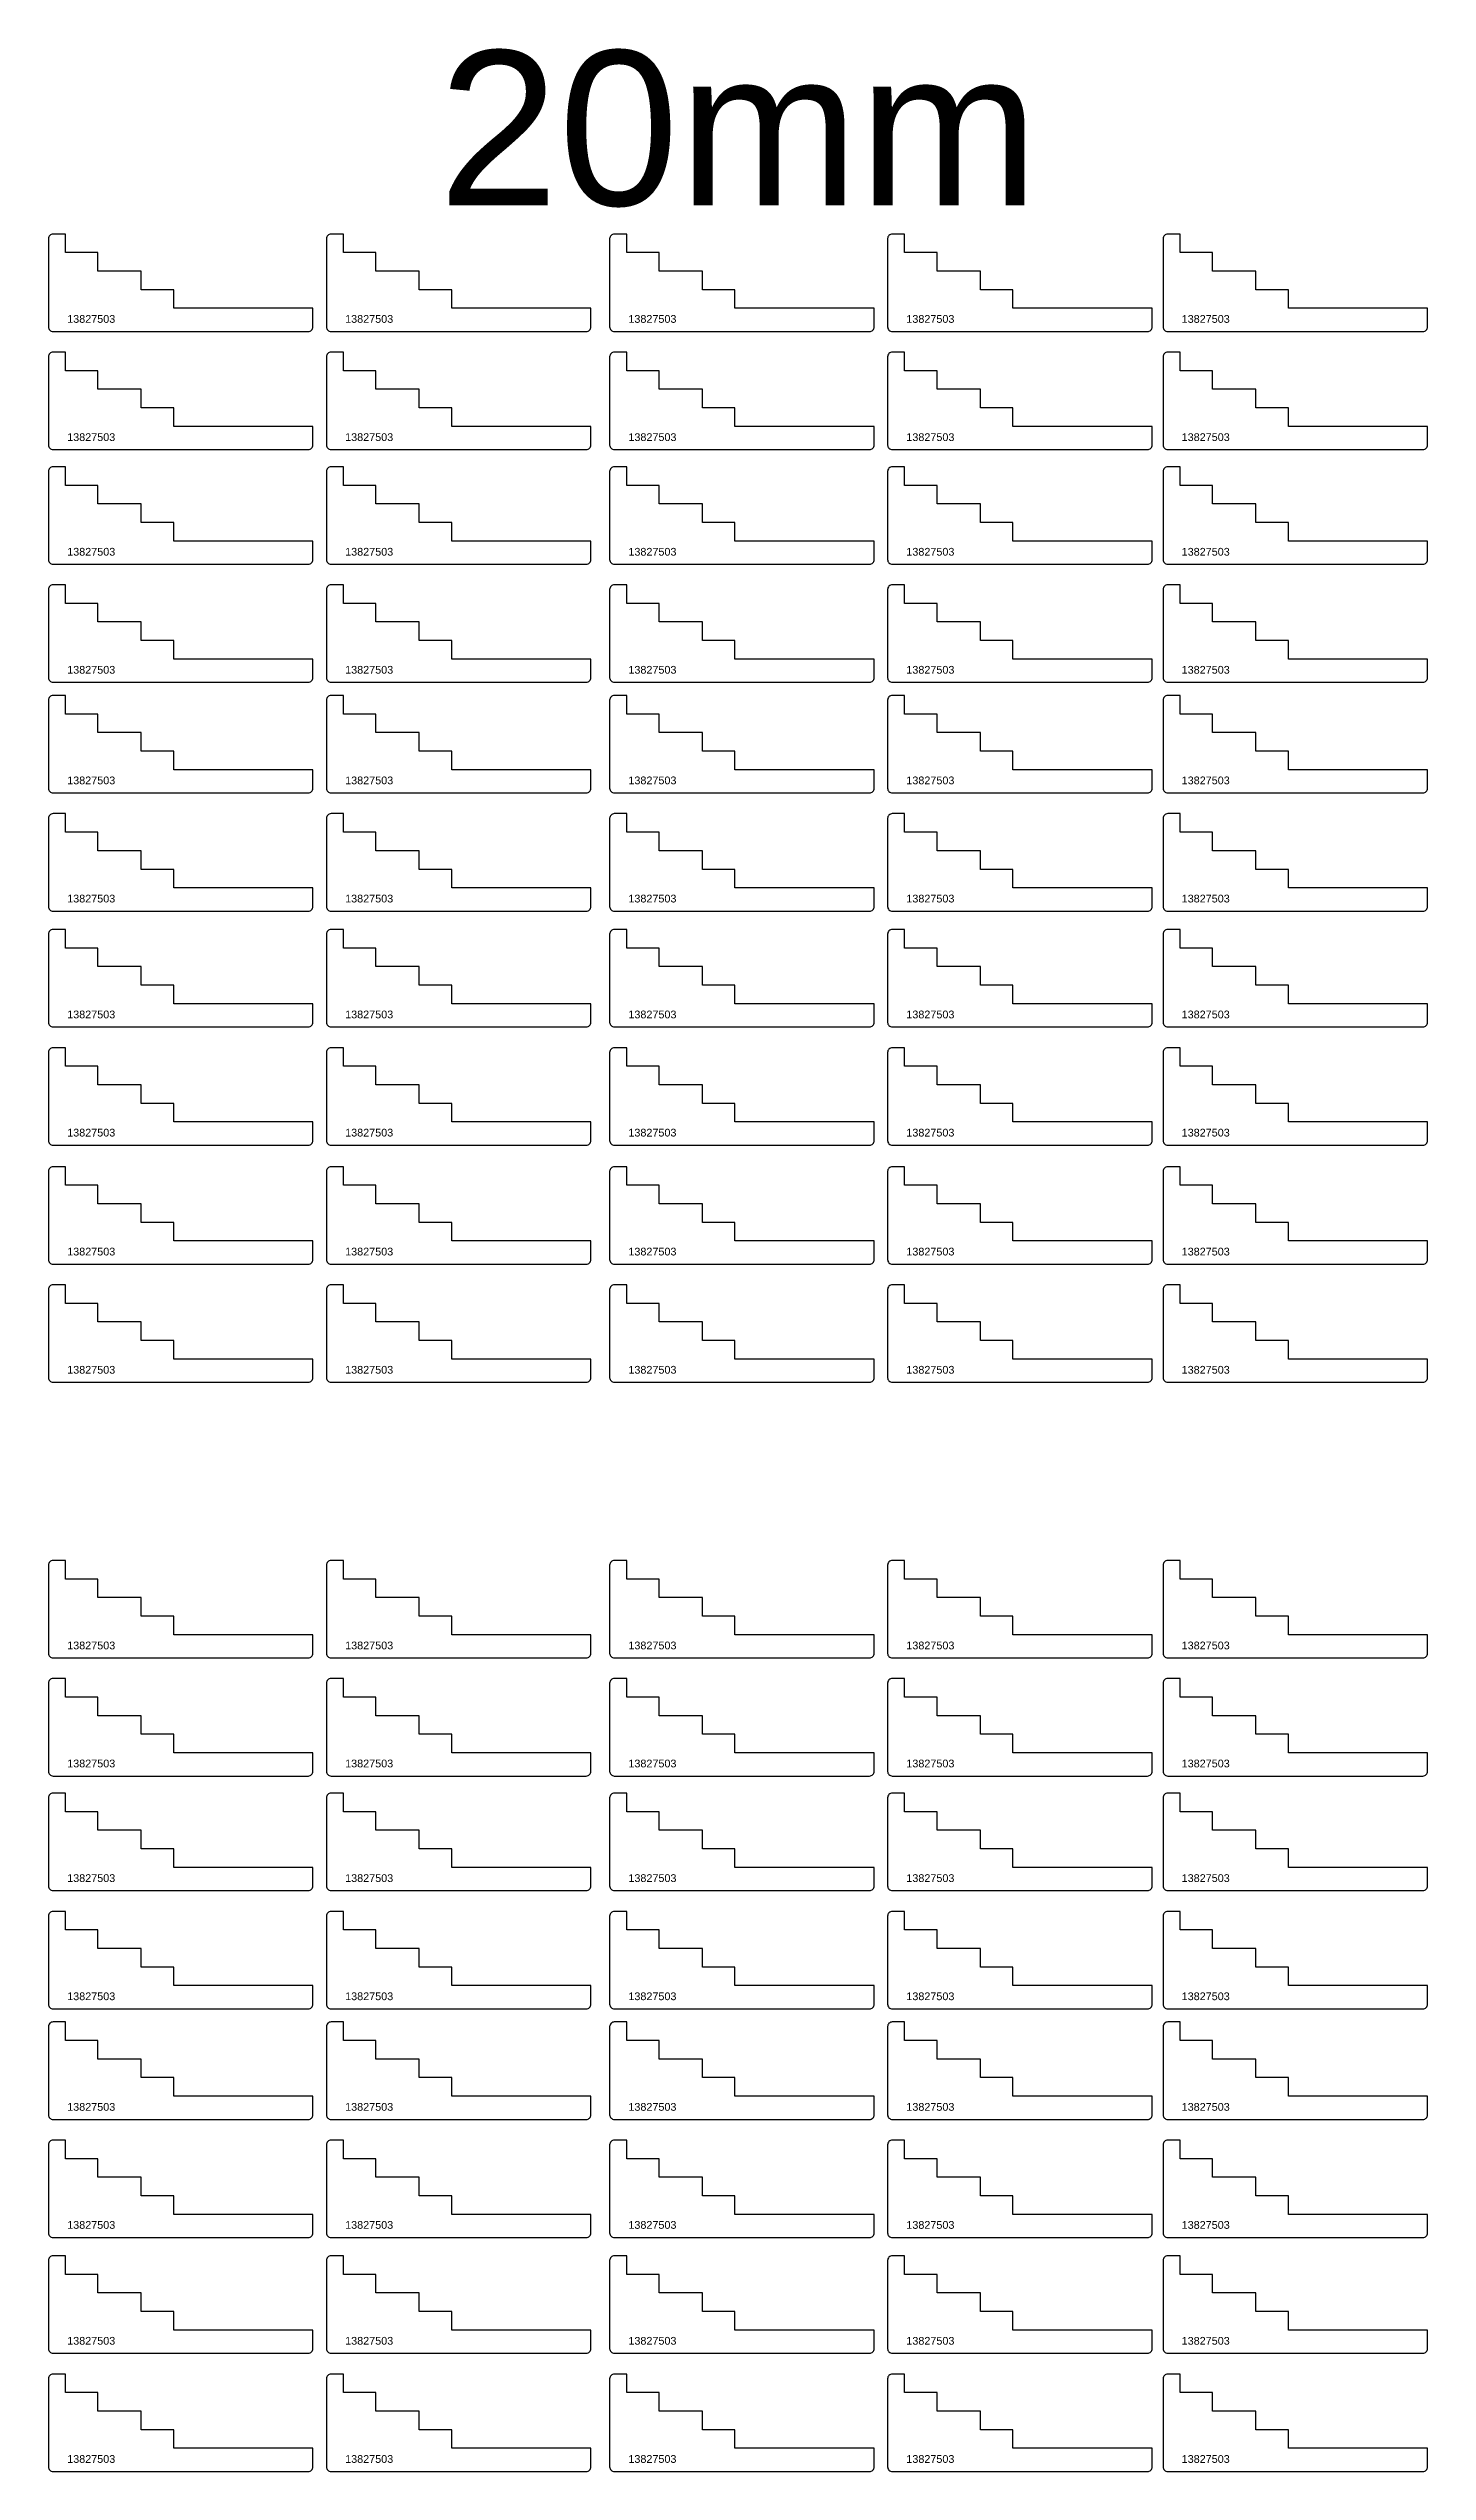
# Model space of a CAD drawing. Header units: millimetres. Extents: x 1349 to 5846, y -1703 to 1001.
# Drawn here: x 2442 to 3334, y -933 to 633 of the extents above; entities that cross this region are included whole.
import ezdxf

# ---------------------------------------------------------------- set-up
doc = ezdxf.new("R2010")
doc.units = ezdxf.units.MM
doc.layers.add('Des.', color=7, linetype='Continuous')
doc.layers.add('Texto', color=3, linetype='Continuous')
doc.styles.get("Standard").update_dxf_attribs({"font": 'arial.ttf'})

msp = doc.modelspace()

# ---------------------------------------------------------------- texts
at = {"insert": (2694.4, 631.9), "char_height": 100, "attachment_point": 1}
msp.add_mtext_dynamic_manual_height_columns('20mm', width=247.848, gutter_width=12.5, heights=[0], dxfattribs=at)
at = {"layer": 'Texto', "char_height": 5, "attachment_point": 1}
for insert in [(2454.4, 461), (2634.1, 461), (2817.2, 461), (2996.9, 461), (3174.9, 461), (2454.4, 384.6), (2634.1, 384.6), (2817.2, 384.6), (2996.9, 384.6), (3174.9, 384.6), (2454.4, 310.5), (2634.1, 310.5), (2817.2, 310.5), (2996.9, 310.5), (3174.9, 310.5), (2454.4, 234.2), (2634.1, 234.2), (2817.2, 234.2), (2996.9, 234.2), (3174.9, 234.2), (2454.4, 162.7), (2634.1, 162.7), (2817.2, 162.7), (2996.9, 162.7), (3174.9, 162.7), (2454.4, 86.3), (2634.1, 86.3), (2817.2, 86.3), (2996.9, 86.3), (3174.9, 86.3), (2454.4, 11.4), (2634.1, 11.4), (2817.2, 11.4), (2996.9, 11.4), (3174.9, 11.4), (2454.4, -65), (2634.1, -65), (2817.2, -65), (2996.9, -65), (3174.9, -65), (2454.4, -141.9), (2634.1, -141.9), (2817.2, -141.9), (2996.9, -141.9), (3174.9, -141.9), (2454.4, -218.3), (2634.1, -218.3), (2817.2, -218.3), (2996.9, -218.3), (3174.9, -218.3), (2454.4, -396.5), (2634.1, -396.5), (2817.2, -396.5), (2996.9, -396.5), (3174.9, -396.5), (2454.4, -472.8), (2634.1, -472.8), (2817.2, -472.8), (2996.9, -472.8), (3174.9, -472.8), (2454.4, -546.9), (2634.1, -546.9), (2817.2, -546.9), (2996.9, -546.9), (3174.9, -546.9), (2454.4, -623.3), (2634.1, -623.3), (2817.2, -623.3), (2996.9, -623.3), (3174.9, -623.3), (2454.4, -694.8), (2634.1, -694.8), (2817.2, -694.8), (2996.9, -694.8), (3174.9, -694.8), (2454.4, -771.1), (2634.1, -771.1), (2817.2, -771.1), (2996.9, -771.1), (3174.9, -771.1), (2454.4, -846), (2634.1, -846), (2817.2, -846), (2996.9, -846), (3174.9, -846), (2454.4, -922.4), (2634.1, -922.4), (2817.2, -922.4), (2996.9, -922.4), (3174.9, -922.4)]:
    msp.add_mtext_dynamic_manual_height_columns('13827503', width=114.282, gutter_width=12.5, heights=[0], dxfattribs=dict(at, insert=insert))

# ---------------------------------------------------------------- linework, layer by layer
at = {"layer": 'Des.'}
for points in [[(2610.3, 450.4, 0.414214), (2613.3, 453.4), (2613.3, 465.4), (2523.3, 465.4), (2523.3, 477.4), (2502.3, 477.4), (2502.3, 489.4), (2474.3, 489.4), (2474.3, 501.4), (2453.3, 501.4), (2453.3, 513.4), (2445.3, 513.4, 0.414214), (2442.3, 510.4), (2442.3, 453.4, 0.414214), (2445.3, 450.4)], [(2790, 450.4, 0.414214), (2793, 453.4), (2793, 465.4), (2703, 465.4), (2703, 477.4), (2682, 477.4), (2682, 489.4), (2654, 489.4), (2654, 501.4), (2633, 501.4), (2633, 513.4), (2625, 513.4, 0.414214), (2622, 510.4), (2622, 453.4, 0.414214), (2625, 450.4)], [(2973.1, 450.4, 0.414214), (2976.1, 453.4), (2976.1, 465.4), (2886.1, 465.4), (2886.1, 477.4), (2865.1, 477.4), (2865.1, 489.4), (2837.1, 489.4), (2837.1, 501.4), (2816.1, 501.4), (2816.1, 513.4), (2808.1, 513.4, 0.414214), (2805.1, 510.4), (2805.1, 453.4, 0.414214), (2808.1, 450.4)], [(3152.8, 450.4, 0.414214), (3155.8, 453.4), (3155.8, 465.4), (3065.8, 465.4), (3065.8, 477.4), (3044.8, 477.4), (3044.8, 489.4), (3016.8, 489.4), (3016.8, 501.4), (2995.8, 501.4), (2995.8, 513.4), (2987.8, 513.4, 0.414214), (2984.8, 510.4), (2984.8, 453.4, 0.414214), (2987.8, 450.4)], [(3330.9, 450.4, 0.414214), (3333.9, 453.4), (3333.9, 465.4), (3243.9, 465.4), (3243.9, 477.4), (3222.9, 477.4), (3222.9, 489.4), (3194.9, 489.4), (3194.9, 501.4), (3173.9, 501.4), (3173.9, 513.4), (3165.9, 513.4, 0.414214), (3162.9, 510.4), (3162.9, 453.4, 0.414214), (3165.9, 450.4)], [(2610.3, 374, 0.414214), (2613.3, 377), (2613.3, 389), (2523.3, 389), (2523.3, 401), (2502.3, 401), (2502.3, 413), (2474.3, 413), (2474.3, 425), (2453.3, 425), (2453.3, 437), (2445.3, 437, 0.414214), (2442.3, 434), (2442.3, 377, 0.414214), (2445.3, 374)], [(2790, 374, 0.414214), (2793, 377), (2793, 389), (2703, 389), (2703, 401), (2682, 401), (2682, 413), (2654, 413), (2654, 425), (2633, 425), (2633, 437), (2625, 437, 0.414214), (2622, 434), (2622, 377, 0.414214), (2625, 374)], [(2973.1, 374, 0.414214), (2976.1, 377), (2976.1, 389), (2886.1, 389), (2886.1, 401), (2865.1, 401), (2865.1, 413), (2837.1, 413), (2837.1, 425), (2816.1, 425), (2816.1, 437), (2808.1, 437, 0.414214), (2805.1, 434), (2805.1, 377, 0.414214), (2808.1, 374)], [(3152.8, 374, 0.414214), (3155.8, 377), (3155.8, 389), (3065.8, 389), (3065.8, 401), (3044.8, 401), (3044.8, 413), (3016.8, 413), (3016.8, 425), (2995.8, 425), (2995.8, 437), (2987.8, 437, 0.414214), (2984.8, 434), (2984.8, 377, 0.414214), (2987.8, 374)], [(3330.9, 374, 0.414214), (3333.9, 377), (3333.9, 389), (3243.9, 389), (3243.9, 401), (3222.9, 401), (3222.9, 413), (3194.9, 413), (3194.9, 425), (3173.9, 425), (3173.9, 437), (3165.9, 437, 0.414214), (3162.9, 434), (3162.9, 377, 0.414214), (3165.9, 374)], [(2610.3, 299.9, 0.414214), (2613.3, 302.9), (2613.3, 314.9), (2523.3, 314.9), (2523.3, 326.9), (2502.3, 326.9), (2502.3, 338.9), (2474.3, 338.9), (2474.3, 350.9), (2453.3, 350.9), (2453.3, 362.9), (2445.3, 362.9, 0.414214), (2442.3, 359.9), (2442.3, 302.9, 0.414214), (2445.3, 299.9)], [(2790, 299.9, 0.414214), (2793, 302.9), (2793, 314.9), (2703, 314.9), (2703, 326.9), (2682, 326.9), (2682, 338.9), (2654, 338.9), (2654, 350.9), (2633, 350.9), (2633, 362.9), (2625, 362.9, 0.414214), (2622, 359.9), (2622, 302.9, 0.414214), (2625, 299.9)], [(2973.1, 299.9, 0.414214), (2976.1, 302.9), (2976.1, 314.9), (2886.1, 314.9), (2886.1, 326.9), (2865.1, 326.9), (2865.1, 338.9), (2837.1, 338.9), (2837.1, 350.9), (2816.1, 350.9), (2816.1, 362.9), (2808.1, 362.9, 0.414214), (2805.1, 359.9), (2805.1, 302.9, 0.414214), (2808.1, 299.9)], [(3152.8, 299.9, 0.414214), (3155.8, 302.9), (3155.8, 314.9), (3065.8, 314.9), (3065.8, 326.9), (3044.8, 326.9), (3044.8, 338.9), (3016.8, 338.9), (3016.8, 350.9), (2995.8, 350.9), (2995.8, 362.9), (2987.8, 362.9, 0.414214), (2984.8, 359.9), (2984.8, 302.9, 0.414214), (2987.8, 299.9)], [(3330.9, 299.9, 0.414214), (3333.9, 302.9), (3333.9, 314.9), (3243.9, 314.9), (3243.9, 326.9), (3222.9, 326.9), (3222.9, 338.9), (3194.9, 338.9), (3194.9, 350.9), (3173.9, 350.9), (3173.9, 362.9), (3165.9, 362.9, 0.414214), (3162.9, 359.9), (3162.9, 302.9, 0.414214), (3165.9, 299.9)], [(2610.3, 223.6, 0.414214), (2613.3, 226.6), (2613.3, 238.6), (2523.3, 238.6), (2523.3, 250.6), (2502.3, 250.6), (2502.3, 262.6), (2474.3, 262.6), (2474.3, 274.6), (2453.3, 274.6), (2453.3, 286.6), (2445.3, 286.6, 0.414214), (2442.3, 283.6), (2442.3, 226.6, 0.414214), (2445.3, 223.6)], [(2790, 223.6, 0.414214), (2793, 226.6), (2793, 238.6), (2703, 238.6), (2703, 250.6), (2682, 250.6), (2682, 262.6), (2654, 262.6), (2654, 274.6), (2633, 274.6), (2633, 286.6), (2625, 286.6, 0.414214), (2622, 283.6), (2622, 226.6, 0.414214), (2625, 223.6)], [(2973.1, 223.6, 0.414214), (2976.1, 226.6), (2976.1, 238.6), (2886.1, 238.6), (2886.1, 250.6), (2865.1, 250.6), (2865.1, 262.6), (2837.1, 262.6), (2837.1, 274.6), (2816.1, 274.6), (2816.1, 286.6), (2808.1, 286.6, 0.414214), (2805.1, 283.6), (2805.1, 226.6, 0.414214), (2808.1, 223.6)], [(3152.8, 223.6, 0.414214), (3155.8, 226.6), (3155.8, 238.6), (3065.8, 238.6), (3065.8, 250.6), (3044.8, 250.6), (3044.8, 262.6), (3016.8, 262.6), (3016.8, 274.6), (2995.8, 274.6), (2995.8, 286.6), (2987.8, 286.6, 0.414214), (2984.8, 283.6), (2984.8, 226.6, 0.414214), (2987.8, 223.6)], [(3330.9, 223.6, 0.414214), (3333.9, 226.6), (3333.9, 238.6), (3243.9, 238.6), (3243.9, 250.6), (3222.9, 250.6), (3222.9, 262.6), (3194.9, 262.6), (3194.9, 274.6), (3173.9, 274.6), (3173.9, 286.6), (3165.9, 286.6, 0.414214), (3162.9, 283.6), (3162.9, 226.6, 0.414214), (3165.9, 223.6)], [(2610.3, 152.1, 0.414214), (2613.3, 155.1), (2613.3, 167.1), (2523.3, 167.1), (2523.3, 179.1), (2502.3, 179.1), (2502.3, 191.1), (2474.3, 191.1), (2474.3, 203.1), (2453.3, 203.1), (2453.3, 215.1), (2445.3, 215.1, 0.414214), (2442.3, 212.1), (2442.3, 155.1, 0.414214), (2445.3, 152.1)], [(2790, 152.1, 0.414214), (2793, 155.1), (2793, 167.1), (2703, 167.1), (2703, 179.1), (2682, 179.1), (2682, 191.1), (2654, 191.1), (2654, 203.1), (2633, 203.1), (2633, 215.1), (2625, 215.1, 0.414214), (2622, 212.1), (2622, 155.1, 0.414214), (2625, 152.1)], [(2973.1, 152.1, 0.414214), (2976.1, 155.1), (2976.1, 167.1), (2886.1, 167.1), (2886.1, 179.1), (2865.1, 179.1), (2865.1, 191.1), (2837.1, 191.1), (2837.1, 203.1), (2816.1, 203.1), (2816.1, 215.1), (2808.1, 215.1, 0.414214), (2805.1, 212.1), (2805.1, 155.1, 0.414214), (2808.1, 152.1)], [(3152.8, 152.1, 0.414214), (3155.8, 155.1), (3155.8, 167.1), (3065.8, 167.1), (3065.8, 179.1), (3044.8, 179.1), (3044.8, 191.1), (3016.8, 191.1), (3016.8, 203.1), (2995.8, 203.1), (2995.8, 215.1), (2987.8, 215.1, 0.414214), (2984.8, 212.1), (2984.8, 155.1, 0.414214), (2987.8, 152.1)], [(3330.9, 152.1, 0.414214), (3333.9, 155.1), (3333.9, 167.1), (3243.9, 167.1), (3243.9, 179.1), (3222.9, 179.1), (3222.9, 191.1), (3194.9, 191.1), (3194.9, 203.1), (3173.9, 203.1), (3173.9, 215.1), (3165.9, 215.1, 0.414214), (3162.9, 212.1), (3162.9, 155.1, 0.414214), (3165.9, 152.1)], [(2610.3, 75.7, 0.414214), (2613.3, 78.7), (2613.3, 90.7), (2523.3, 90.7), (2523.3, 102.7), (2502.3, 102.7), (2502.3, 114.7), (2474.3, 114.7), (2474.3, 126.7), (2453.3, 126.7), (2453.3, 138.7), (2445.3, 138.7, 0.414214), (2442.3, 135.7), (2442.3, 78.7, 0.414214), (2445.3, 75.7)], [(2790, 75.7, 0.414214), (2793, 78.7), (2793, 90.7), (2703, 90.7), (2703, 102.7), (2682, 102.7), (2682, 114.7), (2654, 114.7), (2654, 126.7), (2633, 126.7), (2633, 138.7), (2625, 138.7, 0.414214), (2622, 135.7), (2622, 78.7, 0.414214), (2625, 75.7)], [(2973.1, 75.7, 0.414214), (2976.1, 78.7), (2976.1, 90.7), (2886.1, 90.7), (2886.1, 102.7), (2865.1, 102.7), (2865.1, 114.7), (2837.1, 114.7), (2837.1, 126.7), (2816.1, 126.7), (2816.1, 138.7), (2808.1, 138.7, 0.414214), (2805.1, 135.7), (2805.1, 78.7, 0.414214), (2808.1, 75.7)], [(3152.8, 75.7, 0.414214), (3155.8, 78.7), (3155.8, 90.7), (3065.8, 90.7), (3065.8, 102.7), (3044.8, 102.7), (3044.8, 114.7), (3016.8, 114.7), (3016.8, 126.7), (2995.8, 126.7), (2995.8, 138.7), (2987.8, 138.7, 0.414214), (2984.8, 135.7), (2984.8, 78.7, 0.414214), (2987.8, 75.7)], [(3330.9, 75.7, 0.414214), (3333.9, 78.7), (3333.9, 90.7), (3243.9, 90.7), (3243.9, 102.7), (3222.9, 102.7), (3222.9, 114.7), (3194.9, 114.7), (3194.9, 126.7), (3173.9, 126.7), (3173.9, 138.7), (3165.9, 138.7, 0.414214), (3162.9, 135.7), (3162.9, 78.7, 0.414214), (3165.9, 75.7)], [(2610.3, 0.8, 0.414214), (2613.3, 3.8), (2613.3, 15.8), (2523.3, 15.8), (2523.3, 27.8), (2502.3, 27.8), (2502.3, 39.8), (2474.3, 39.8), (2474.3, 51.8), (2453.3, 51.8), (2453.3, 63.8), (2445.3, 63.8, 0.414214), (2442.3, 60.8), (2442.3, 3.8, 0.414214), (2445.3, 0.8)], [(2790, 0.8, 0.414214), (2793, 3.8), (2793, 15.8), (2703, 15.8), (2703, 27.8), (2682, 27.8), (2682, 39.8), (2654, 39.8), (2654, 51.8), (2633, 51.8), (2633, 63.8), (2625, 63.8, 0.414214), (2622, 60.8), (2622, 3.8, 0.414214), (2625, 0.8)], [(2973.1, 0.8, 0.414214), (2976.1, 3.8), (2976.1, 15.8), (2886.1, 15.8), (2886.1, 27.8), (2865.1, 27.8), (2865.1, 39.8), (2837.1, 39.8), (2837.1, 51.8), (2816.1, 51.8), (2816.1, 63.8), (2808.1, 63.8, 0.414214), (2805.1, 60.8), (2805.1, 3.8, 0.414214), (2808.1, 0.8)], [(3152.8, 0.8, 0.414214), (3155.8, 3.8), (3155.8, 15.8), (3065.8, 15.8), (3065.8, 27.8), (3044.8, 27.8), (3044.8, 39.8), (3016.8, 39.8), (3016.8, 51.8), (2995.8, 51.8), (2995.8, 63.8), (2987.8, 63.8, 0.414214), (2984.8, 60.8), (2984.8, 3.8, 0.414214), (2987.8, 0.8)], [(3330.9, 0.8, 0.414214), (3333.9, 3.8), (3333.9, 15.8), (3243.9, 15.8), (3243.9, 27.8), (3222.9, 27.8), (3222.9, 39.8), (3194.9, 39.8), (3194.9, 51.8), (3173.9, 51.8), (3173.9, 63.8), (3165.9, 63.8, 0.414214), (3162.9, 60.8), (3162.9, 3.8, 0.414214), (3165.9, 0.8)], [(2610.3, -75.6, 0.414214), (2613.3, -72.6), (2613.3, -60.6), (2523.3, -60.6), (2523.3, -48.6), (2502.3, -48.6), (2502.3, -36.6), (2474.3, -36.6), (2474.3, -24.6), (2453.3, -24.6), (2453.3, -12.6), (2445.3, -12.6, 0.414214), (2442.3, -15.6), (2442.3, -72.6, 0.414214), (2445.3, -75.6)], [(2790, -75.6, 0.414214), (2793, -72.6), (2793, -60.6), (2703, -60.6), (2703, -48.6), (2682, -48.6), (2682, -36.6), (2654, -36.6), (2654, -24.6), (2633, -24.6), (2633, -12.6), (2625, -12.6, 0.414214), (2622, -15.6), (2622, -72.6, 0.414214), (2625, -75.6)], [(2973.1, -75.6, 0.414214), (2976.1, -72.6), (2976.1, -60.6), (2886.1, -60.6), (2886.1, -48.6), (2865.1, -48.6), (2865.1, -36.6), (2837.1, -36.6), (2837.1, -24.6), (2816.1, -24.6), (2816.1, -12.6), (2808.1, -12.6, 0.414214), (2805.1, -15.6), (2805.1, -72.6, 0.414214), (2808.1, -75.6)], [(3152.8, -75.6, 0.414214), (3155.8, -72.6), (3155.8, -60.6), (3065.8, -60.6), (3065.8, -48.6), (3044.8, -48.6), (3044.8, -36.6), (3016.8, -36.6), (3016.8, -24.6), (2995.8, -24.6), (2995.8, -12.6), (2987.8, -12.6, 0.414214), (2984.8, -15.6), (2984.8, -72.6, 0.414214), (2987.8, -75.6)], [(3330.9, -75.6, 0.414214), (3333.9, -72.6), (3333.9, -60.6), (3243.9, -60.6), (3243.9, -48.6), (3222.9, -48.6), (3222.9, -36.6), (3194.9, -36.6), (3194.9, -24.6), (3173.9, -24.6), (3173.9, -12.6), (3165.9, -12.6, 0.414214), (3162.9, -15.6), (3162.9, -72.6, 0.414214), (3165.9, -75.6)], [(2610.3, -152.5, 0.414214), (2613.3, -149.5), (2613.3, -137.5), (2523.3, -137.5), (2523.3, -125.5), (2502.3, -125.5), (2502.3, -113.5), (2474.3, -113.5), (2474.3, -101.5), (2453.3, -101.5), (2453.3, -89.5), (2445.3, -89.5, 0.414214), (2442.3, -92.5), (2442.3, -149.5, 0.414214), (2445.3, -152.5)], [(2790, -152.5, 0.414214), (2793, -149.5), (2793, -137.5), (2703, -137.5), (2703, -125.5), (2682, -125.5), (2682, -113.5), (2654, -113.5), (2654, -101.5), (2633, -101.5), (2633, -89.5), (2625, -89.5, 0.414214), (2622, -92.5), (2622, -149.5, 0.414214), (2625, -152.5)], [(2973.1, -152.5, 0.414214), (2976.1, -149.5), (2976.1, -137.5), (2886.1, -137.5), (2886.1, -125.5), (2865.1, -125.5), (2865.1, -113.5), (2837.1, -113.5), (2837.1, -101.5), (2816.1, -101.5), (2816.1, -89.5), (2808.1, -89.5, 0.414214), (2805.1, -92.5), (2805.1, -149.5, 0.414214), (2808.1, -152.5)], [(3152.8, -152.5, 0.414214), (3155.8, -149.5), (3155.8, -137.5), (3065.8, -137.5), (3065.8, -125.5), (3044.8, -125.5), (3044.8, -113.5), (3016.8, -113.5), (3016.8, -101.5), (2995.8, -101.5), (2995.8, -89.5), (2987.8, -89.5, 0.414214), (2984.8, -92.5), (2984.8, -149.5, 0.414214), (2987.8, -152.5)], [(3330.9, -152.5, 0.414214), (3333.9, -149.5), (3333.9, -137.5), (3243.9, -137.5), (3243.9, -125.5), (3222.9, -125.5), (3222.9, -113.5), (3194.9, -113.5), (3194.9, -101.5), (3173.9, -101.5), (3173.9, -89.5), (3165.9, -89.5, 0.414214), (3162.9, -92.5), (3162.9, -149.5, 0.414214), (3165.9, -152.5)], [(2610.3, -228.9, 0.414214), (2613.3, -225.9), (2613.3, -213.9), (2523.3, -213.9), (2523.3, -201.9), (2502.3, -201.9), (2502.3, -189.9), (2474.3, -189.9), (2474.3, -177.9), (2453.3, -177.9), (2453.3, -165.9), (2445.3, -165.9, 0.414214), (2442.3, -168.9), (2442.3, -225.9, 0.414214), (2445.3, -228.9)], [(2790, -228.9, 0.414214), (2793, -225.9), (2793, -213.9), (2703, -213.9), (2703, -201.9), (2682, -201.9), (2682, -189.9), (2654, -189.9), (2654, -177.9), (2633, -177.9), (2633, -165.9), (2625, -165.9, 0.414214), (2622, -168.9), (2622, -225.9, 0.414214), (2625, -228.9)], [(2973.1, -228.9, 0.414214), (2976.1, -225.9), (2976.1, -213.9), (2886.1, -213.9), (2886.1, -201.9), (2865.1, -201.9), (2865.1, -189.9), (2837.1, -189.9), (2837.1, -177.9), (2816.1, -177.9), (2816.1, -165.9), (2808.1, -165.9, 0.414214), (2805.1, -168.9), (2805.1, -225.9, 0.414214), (2808.1, -228.9)], [(3152.8, -228.9, 0.414214), (3155.8, -225.9), (3155.8, -213.9), (3065.8, -213.9), (3065.8, -201.9), (3044.8, -201.9), (3044.8, -189.9), (3016.8, -189.9), (3016.8, -177.9), (2995.8, -177.9), (2995.8, -165.9), (2987.8, -165.9, 0.414214), (2984.8, -168.9), (2984.8, -225.9, 0.414214), (2987.8, -228.9)], [(3330.9, -228.9, 0.414214), (3333.9, -225.9), (3333.9, -213.9), (3243.9, -213.9), (3243.9, -201.9), (3222.9, -201.9), (3222.9, -189.9), (3194.9, -189.9), (3194.9, -177.9), (3173.9, -177.9), (3173.9, -165.9), (3165.9, -165.9, 0.414214), (3162.9, -168.9), (3162.9, -225.9, 0.414214), (3165.9, -228.9)], [(2610.3, -407.1, 0.414214), (2613.3, -404.1), (2613.3, -392.1), (2523.3, -392.1), (2523.3, -380.1), (2502.3, -380.1), (2502.3, -368.1), (2474.3, -368.1), (2474.3, -356.1), (2453.3, -356.1), (2453.3, -344.1), (2445.3, -344.1, 0.414214), (2442.3, -347.1), (2442.3, -404.1, 0.414214), (2445.3, -407.1)], [(2790, -407.1, 0.414214), (2793, -404.1), (2793, -392.1), (2703, -392.1), (2703, -380.1), (2682, -380.1), (2682, -368.1), (2654, -368.1), (2654, -356.1), (2633, -356.1), (2633, -344.1), (2625, -344.1, 0.414214), (2622, -347.1), (2622, -404.1, 0.414214), (2625, -407.1)], [(2973.1, -407.1, 0.414214), (2976.1, -404.1), (2976.1, -392.1), (2886.1, -392.1), (2886.1, -380.1), (2865.1, -380.1), (2865.1, -368.1), (2837.1, -368.1), (2837.1, -356.1), (2816.1, -356.1), (2816.1, -344.1), (2808.1, -344.1, 0.414214), (2805.1, -347.1), (2805.1, -404.1, 0.414214), (2808.1, -407.1)], [(3152.8, -407.1, 0.414214), (3155.8, -404.1), (3155.8, -392.1), (3065.8, -392.1), (3065.8, -380.1), (3044.8, -380.1), (3044.8, -368.1), (3016.8, -368.1), (3016.8, -356.1), (2995.8, -356.1), (2995.8, -344.1), (2987.8, -344.1, 0.414214), (2984.8, -347.1), (2984.8, -404.1, 0.414214), (2987.8, -407.1)], [(3330.9, -407.1, 0.414214), (3333.9, -404.1), (3333.9, -392.1), (3243.9, -392.1), (3243.9, -380.1), (3222.9, -380.1), (3222.9, -368.1), (3194.9, -368.1), (3194.9, -356.1), (3173.9, -356.1), (3173.9, -344.1), (3165.9, -344.1, 0.414214), (3162.9, -347.1), (3162.9, -404.1, 0.414214), (3165.9, -407.1)], [(2610.3, -483.4, 0.414214), (2613.3, -480.4), (2613.3, -468.4), (2523.3, -468.4), (2523.3, -456.4), (2502.3, -456.4), (2502.3, -444.4), (2474.3, -444.4), (2474.3, -432.4), (2453.3, -432.4), (2453.3, -420.4), (2445.3, -420.4, 0.414214), (2442.3, -423.4), (2442.3, -480.4, 0.414214), (2445.3, -483.4)], [(2790, -483.4, 0.414214), (2793, -480.4), (2793, -468.4), (2703, -468.4), (2703, -456.4), (2682, -456.4), (2682, -444.4), (2654, -444.4), (2654, -432.4), (2633, -432.4), (2633, -420.4), (2625, -420.4, 0.414214), (2622, -423.4), (2622, -480.4, 0.414214), (2625, -483.4)], [(2973.1, -483.4, 0.414214), (2976.1, -480.4), (2976.1, -468.4), (2886.1, -468.4), (2886.1, -456.4), (2865.1, -456.4), (2865.1, -444.4), (2837.1, -444.4), (2837.1, -432.4), (2816.1, -432.4), (2816.1, -420.4), (2808.1, -420.4, 0.414214), (2805.1, -423.4), (2805.1, -480.4, 0.414214), (2808.1, -483.4)], [(3152.8, -483.4, 0.414214), (3155.8, -480.4), (3155.8, -468.4), (3065.8, -468.4), (3065.8, -456.4), (3044.8, -456.4), (3044.8, -444.4), (3016.8, -444.4), (3016.8, -432.4), (2995.8, -432.4), (2995.8, -420.4), (2987.8, -420.4, 0.414214), (2984.8, -423.4), (2984.8, -480.4, 0.414214), (2987.8, -483.4)], [(3330.9, -483.4, 0.414214), (3333.9, -480.4), (3333.9, -468.4), (3243.9, -468.4), (3243.9, -456.4), (3222.9, -456.4), (3222.9, -444.4), (3194.9, -444.4), (3194.9, -432.4), (3173.9, -432.4), (3173.9, -420.4), (3165.9, -420.4, 0.414214), (3162.9, -423.4), (3162.9, -480.4, 0.414214), (3165.9, -483.4)], [(2610.3, -557.5, 0.414214), (2613.3, -554.5), (2613.3, -542.5), (2523.3, -542.5), (2523.3, -530.5), (2502.3, -530.5), (2502.3, -518.5), (2474.3, -518.5), (2474.3, -506.5), (2453.3, -506.5), (2453.3, -494.5), (2445.3, -494.5, 0.414214), (2442.3, -497.5), (2442.3, -554.5, 0.414214), (2445.3, -557.5)], [(2790, -557.5, 0.414214), (2793, -554.5), (2793, -542.5), (2703, -542.5), (2703, -530.5), (2682, -530.5), (2682, -518.5), (2654, -518.5), (2654, -506.5), (2633, -506.5), (2633, -494.5), (2625, -494.5, 0.414214), (2622, -497.5), (2622, -554.5, 0.414214), (2625, -557.5)], [(2973.1, -557.5, 0.414214), (2976.1, -554.5), (2976.1, -542.5), (2886.1, -542.5), (2886.1, -530.5), (2865.1, -530.5), (2865.1, -518.5), (2837.1, -518.5), (2837.1, -506.5), (2816.1, -506.5), (2816.1, -494.5), (2808.1, -494.5, 0.414214), (2805.1, -497.5), (2805.1, -554.5, 0.414214), (2808.1, -557.5)], [(3152.8, -557.5, 0.414214), (3155.8, -554.5), (3155.8, -542.5), (3065.8, -542.5), (3065.8, -530.5), (3044.8, -530.5), (3044.8, -518.5), (3016.8, -518.5), (3016.8, -506.5), (2995.8, -506.5), (2995.8, -494.5), (2987.8, -494.5, 0.414214), (2984.8, -497.5), (2984.8, -554.5, 0.414214), (2987.8, -557.5)], [(3330.9, -557.5, 0.414214), (3333.9, -554.5), (3333.9, -542.5), (3243.9, -542.5), (3243.9, -530.5), (3222.9, -530.5), (3222.9, -518.5), (3194.9, -518.5), (3194.9, -506.5), (3173.9, -506.5), (3173.9, -494.5), (3165.9, -494.5, 0.414214), (3162.9, -497.5), (3162.9, -554.5, 0.414214), (3165.9, -557.5)], [(2610.3, -633.9, 0.414214), (2613.3, -630.9), (2613.3, -618.9), (2523.3, -618.9), (2523.3, -606.9), (2502.3, -606.9), (2502.3, -594.9), (2474.3, -594.9), (2474.3, -582.9), (2453.3, -582.9), (2453.3, -570.9), (2445.3, -570.9, 0.414214), (2442.3, -573.9), (2442.3, -630.9, 0.414214), (2445.3, -633.9)], [(2790, -633.9, 0.414214), (2793, -630.9), (2793, -618.9), (2703, -618.9), (2703, -606.9), (2682, -606.9), (2682, -594.9), (2654, -594.9), (2654, -582.9), (2633, -582.9), (2633, -570.9), (2625, -570.9, 0.414214), (2622, -573.9), (2622, -630.9, 0.414214), (2625, -633.9)], [(2973.1, -633.9, 0.414214), (2976.1, -630.9), (2976.1, -618.9), (2886.1, -618.9), (2886.1, -606.9), (2865.1, -606.9), (2865.1, -594.9), (2837.1, -594.9), (2837.1, -582.9), (2816.1, -582.9), (2816.1, -570.9), (2808.1, -570.9, 0.414214), (2805.1, -573.9), (2805.1, -630.9, 0.414214), (2808.1, -633.9)], [(3152.8, -633.9, 0.414214), (3155.8, -630.9), (3155.8, -618.9), (3065.8, -618.9), (3065.8, -606.9), (3044.8, -606.9), (3044.8, -594.9), (3016.8, -594.9), (3016.8, -582.9), (2995.8, -582.9), (2995.8, -570.9), (2987.8, -570.9, 0.414214), (2984.8, -573.9), (2984.8, -630.9, 0.414214), (2987.8, -633.9)], [(3330.9, -633.9, 0.414214), (3333.9, -630.9), (3333.9, -618.9), (3243.9, -618.9), (3243.9, -606.9), (3222.9, -606.9), (3222.9, -594.9), (3194.9, -594.9), (3194.9, -582.9), (3173.9, -582.9), (3173.9, -570.9), (3165.9, -570.9, 0.414214), (3162.9, -573.9), (3162.9, -630.9, 0.414214), (3165.9, -633.9)], [(2610.3, -705.4, 0.414214), (2613.3, -702.4), (2613.3, -690.4), (2523.3, -690.4), (2523.3, -678.4), (2502.3, -678.4), (2502.3, -666.4), (2474.3, -666.4), (2474.3, -654.4), (2453.3, -654.4), (2453.3, -642.4), (2445.3, -642.4, 0.414214), (2442.3, -645.4), (2442.3, -702.4, 0.414214), (2445.3, -705.4)], [(2790, -705.4, 0.414214), (2793, -702.4), (2793, -690.4), (2703, -690.4), (2703, -678.4), (2682, -678.4), (2682, -666.4), (2654, -666.4), (2654, -654.4), (2633, -654.4), (2633, -642.4), (2625, -642.4, 0.414214), (2622, -645.4), (2622, -702.4, 0.414214), (2625, -705.4)], [(2973.1, -705.4, 0.414214), (2976.1, -702.4), (2976.1, -690.4), (2886.1, -690.4), (2886.1, -678.4), (2865.1, -678.4), (2865.1, -666.4), (2837.1, -666.4), (2837.1, -654.4), (2816.1, -654.4), (2816.1, -642.4), (2808.1, -642.4, 0.414214), (2805.1, -645.4), (2805.1, -702.4, 0.414214), (2808.1, -705.4)], [(3152.8, -705.4, 0.414214), (3155.8, -702.4), (3155.8, -690.4), (3065.8, -690.4), (3065.8, -678.4), (3044.8, -678.4), (3044.8, -666.4), (3016.8, -666.4), (3016.8, -654.4), (2995.8, -654.4), (2995.8, -642.4), (2987.8, -642.4, 0.414214), (2984.8, -645.4), (2984.8, -702.4, 0.414214), (2987.8, -705.4)], [(3330.9, -705.4, 0.414214), (3333.9, -702.4), (3333.9, -690.4), (3243.9, -690.4), (3243.9, -678.4), (3222.9, -678.4), (3222.9, -666.4), (3194.9, -666.4), (3194.9, -654.4), (3173.9, -654.4), (3173.9, -642.4), (3165.9, -642.4, 0.414214), (3162.9, -645.4), (3162.9, -702.4, 0.414214), (3165.9, -705.4)], [(2610.3, -781.8, 0.414214), (2613.3, -778.8), (2613.3, -766.8), (2523.3, -766.8), (2523.3, -754.8), (2502.3, -754.8), (2502.3, -742.8), (2474.3, -742.8), (2474.3, -730.8), (2453.3, -730.8), (2453.3, -718.8), (2445.3, -718.8, 0.414214), (2442.3, -721.8), (2442.3, -778.8, 0.414214), (2445.3, -781.8)], [(2790, -781.8, 0.414214), (2793, -778.8), (2793, -766.8), (2703, -766.8), (2703, -754.8), (2682, -754.8), (2682, -742.8), (2654, -742.8), (2654, -730.8), (2633, -730.8), (2633, -718.8), (2625, -718.8, 0.414214), (2622, -721.8), (2622, -778.8, 0.414214), (2625, -781.8)], [(2973.1, -781.8, 0.414214), (2976.1, -778.8), (2976.1, -766.8), (2886.1, -766.8), (2886.1, -754.8), (2865.1, -754.8), (2865.1, -742.8), (2837.1, -742.8), (2837.1, -730.8), (2816.1, -730.8), (2816.1, -718.8), (2808.1, -718.8, 0.414214), (2805.1, -721.8), (2805.1, -778.8, 0.414214), (2808.1, -781.8)], [(3152.8, -781.8, 0.414214), (3155.8, -778.8), (3155.8, -766.8), (3065.8, -766.8), (3065.8, -754.8), (3044.8, -754.8), (3044.8, -742.8), (3016.8, -742.8), (3016.8, -730.8), (2995.8, -730.8), (2995.8, -718.8), (2987.8, -718.8, 0.414214), (2984.8, -721.8), (2984.8, -778.8, 0.414214), (2987.8, -781.8)], [(3330.9, -781.8, 0.414214), (3333.9, -778.8), (3333.9, -766.8), (3243.9, -766.8), (3243.9, -754.8), (3222.9, -754.8), (3222.9, -742.8), (3194.9, -742.8), (3194.9, -730.8), (3173.9, -730.8), (3173.9, -718.8), (3165.9, -718.8, 0.414214), (3162.9, -721.8), (3162.9, -778.8, 0.414214), (3165.9, -781.8)], [(2610.3, -856.6, 0.414214), (2613.3, -853.6), (2613.3, -841.6), (2523.3, -841.6), (2523.3, -829.6), (2502.3, -829.6), (2502.3, -817.6), (2474.3, -817.6), (2474.3, -805.6), (2453.3, -805.6), (2453.3, -793.6), (2445.3, -793.6, 0.414214), (2442.3, -796.6), (2442.3, -853.6, 0.414214), (2445.3, -856.6)], [(2790, -856.6, 0.414214), (2793, -853.6), (2793, -841.6), (2703, -841.6), (2703, -829.6), (2682, -829.6), (2682, -817.6), (2654, -817.6), (2654, -805.6), (2633, -805.6), (2633, -793.6), (2625, -793.6, 0.414214), (2622, -796.6), (2622, -853.6, 0.414214), (2625, -856.6)], [(2973.1, -856.6, 0.414214), (2976.1, -853.6), (2976.1, -841.6), (2886.1, -841.6), (2886.1, -829.6), (2865.1, -829.6), (2865.1, -817.6), (2837.1, -817.6), (2837.1, -805.6), (2816.1, -805.6), (2816.1, -793.6), (2808.1, -793.6, 0.414214), (2805.1, -796.6), (2805.1, -853.6, 0.414214), (2808.1, -856.6)], [(3152.8, -856.6, 0.414214), (3155.8, -853.6), (3155.8, -841.6), (3065.8, -841.6), (3065.8, -829.6), (3044.8, -829.6), (3044.8, -817.6), (3016.8, -817.6), (3016.8, -805.6), (2995.8, -805.6), (2995.8, -793.6), (2987.8, -793.6, 0.414214), (2984.8, -796.6), (2984.8, -853.6, 0.414214), (2987.8, -856.6)], [(3330.9, -856.6, 0.414214), (3333.9, -853.6), (3333.9, -841.6), (3243.9, -841.6), (3243.9, -829.6), (3222.9, -829.6), (3222.9, -817.6), (3194.9, -817.6), (3194.9, -805.6), (3173.9, -805.6), (3173.9, -793.6), (3165.9, -793.6, 0.414214), (3162.9, -796.6), (3162.9, -853.6, 0.414214), (3165.9, -856.6)], [(2610.3, -933, 0.414214), (2613.3, -930), (2613.3, -918), (2523.3, -918), (2523.3, -906), (2502.3, -906), (2502.3, -894), (2474.3, -894), (2474.3, -882), (2453.3, -882), (2453.3, -870), (2445.3, -870, 0.414214), (2442.3, -873), (2442.3, -930, 0.414214), (2445.3, -933)], [(2790, -933, 0.414214), (2793, -930), (2793, -918), (2703, -918), (2703, -906), (2682, -906), (2682, -894), (2654, -894), (2654, -882), (2633, -882), (2633, -870), (2625, -870, 0.414214), (2622, -873), (2622, -930, 0.414214), (2625, -933)], [(2973.1, -933, 0.414214), (2976.1, -930), (2976.1, -918), (2886.1, -918), (2886.1, -906), (2865.1, -906), (2865.1, -894), (2837.1, -894), (2837.1, -882), (2816.1, -882), (2816.1, -870), (2808.1, -870, 0.414214), (2805.1, -873), (2805.1, -930, 0.414214), (2808.1, -933)], [(3152.8, -933, 0.414214), (3155.8, -930), (3155.8, -918), (3065.8, -918), (3065.8, -906), (3044.8, -906), (3044.8, -894), (3016.8, -894), (3016.8, -882), (2995.8, -882), (2995.8, -870), (2987.8, -870, 0.414214), (2984.8, -873), (2984.8, -930, 0.414214), (2987.8, -933)], [(3330.9, -933, 0.414214), (3333.9, -930), (3333.9, -918), (3243.9, -918), (3243.9, -906), (3222.9, -906), (3222.9, -894), (3194.9, -894), (3194.9, -882), (3173.9, -882), (3173.9, -870), (3165.9, -870, 0.414214), (3162.9, -873), (3162.9, -930, 0.414214), (3165.9, -933)]]:
    msp.add_lwpolyline(points, format="xyb", close=True, dxfattribs=at)

msp.set_redraw_order([(e.dxf.handle, doc.entitydb.next_handle()) for e in msp.query("TEXT MTEXT ATTDEF DIMENSION ARC_DIMENSION")])  # texts and dimensions are drawn at this point

doc.saveas('drawing.dxf')
